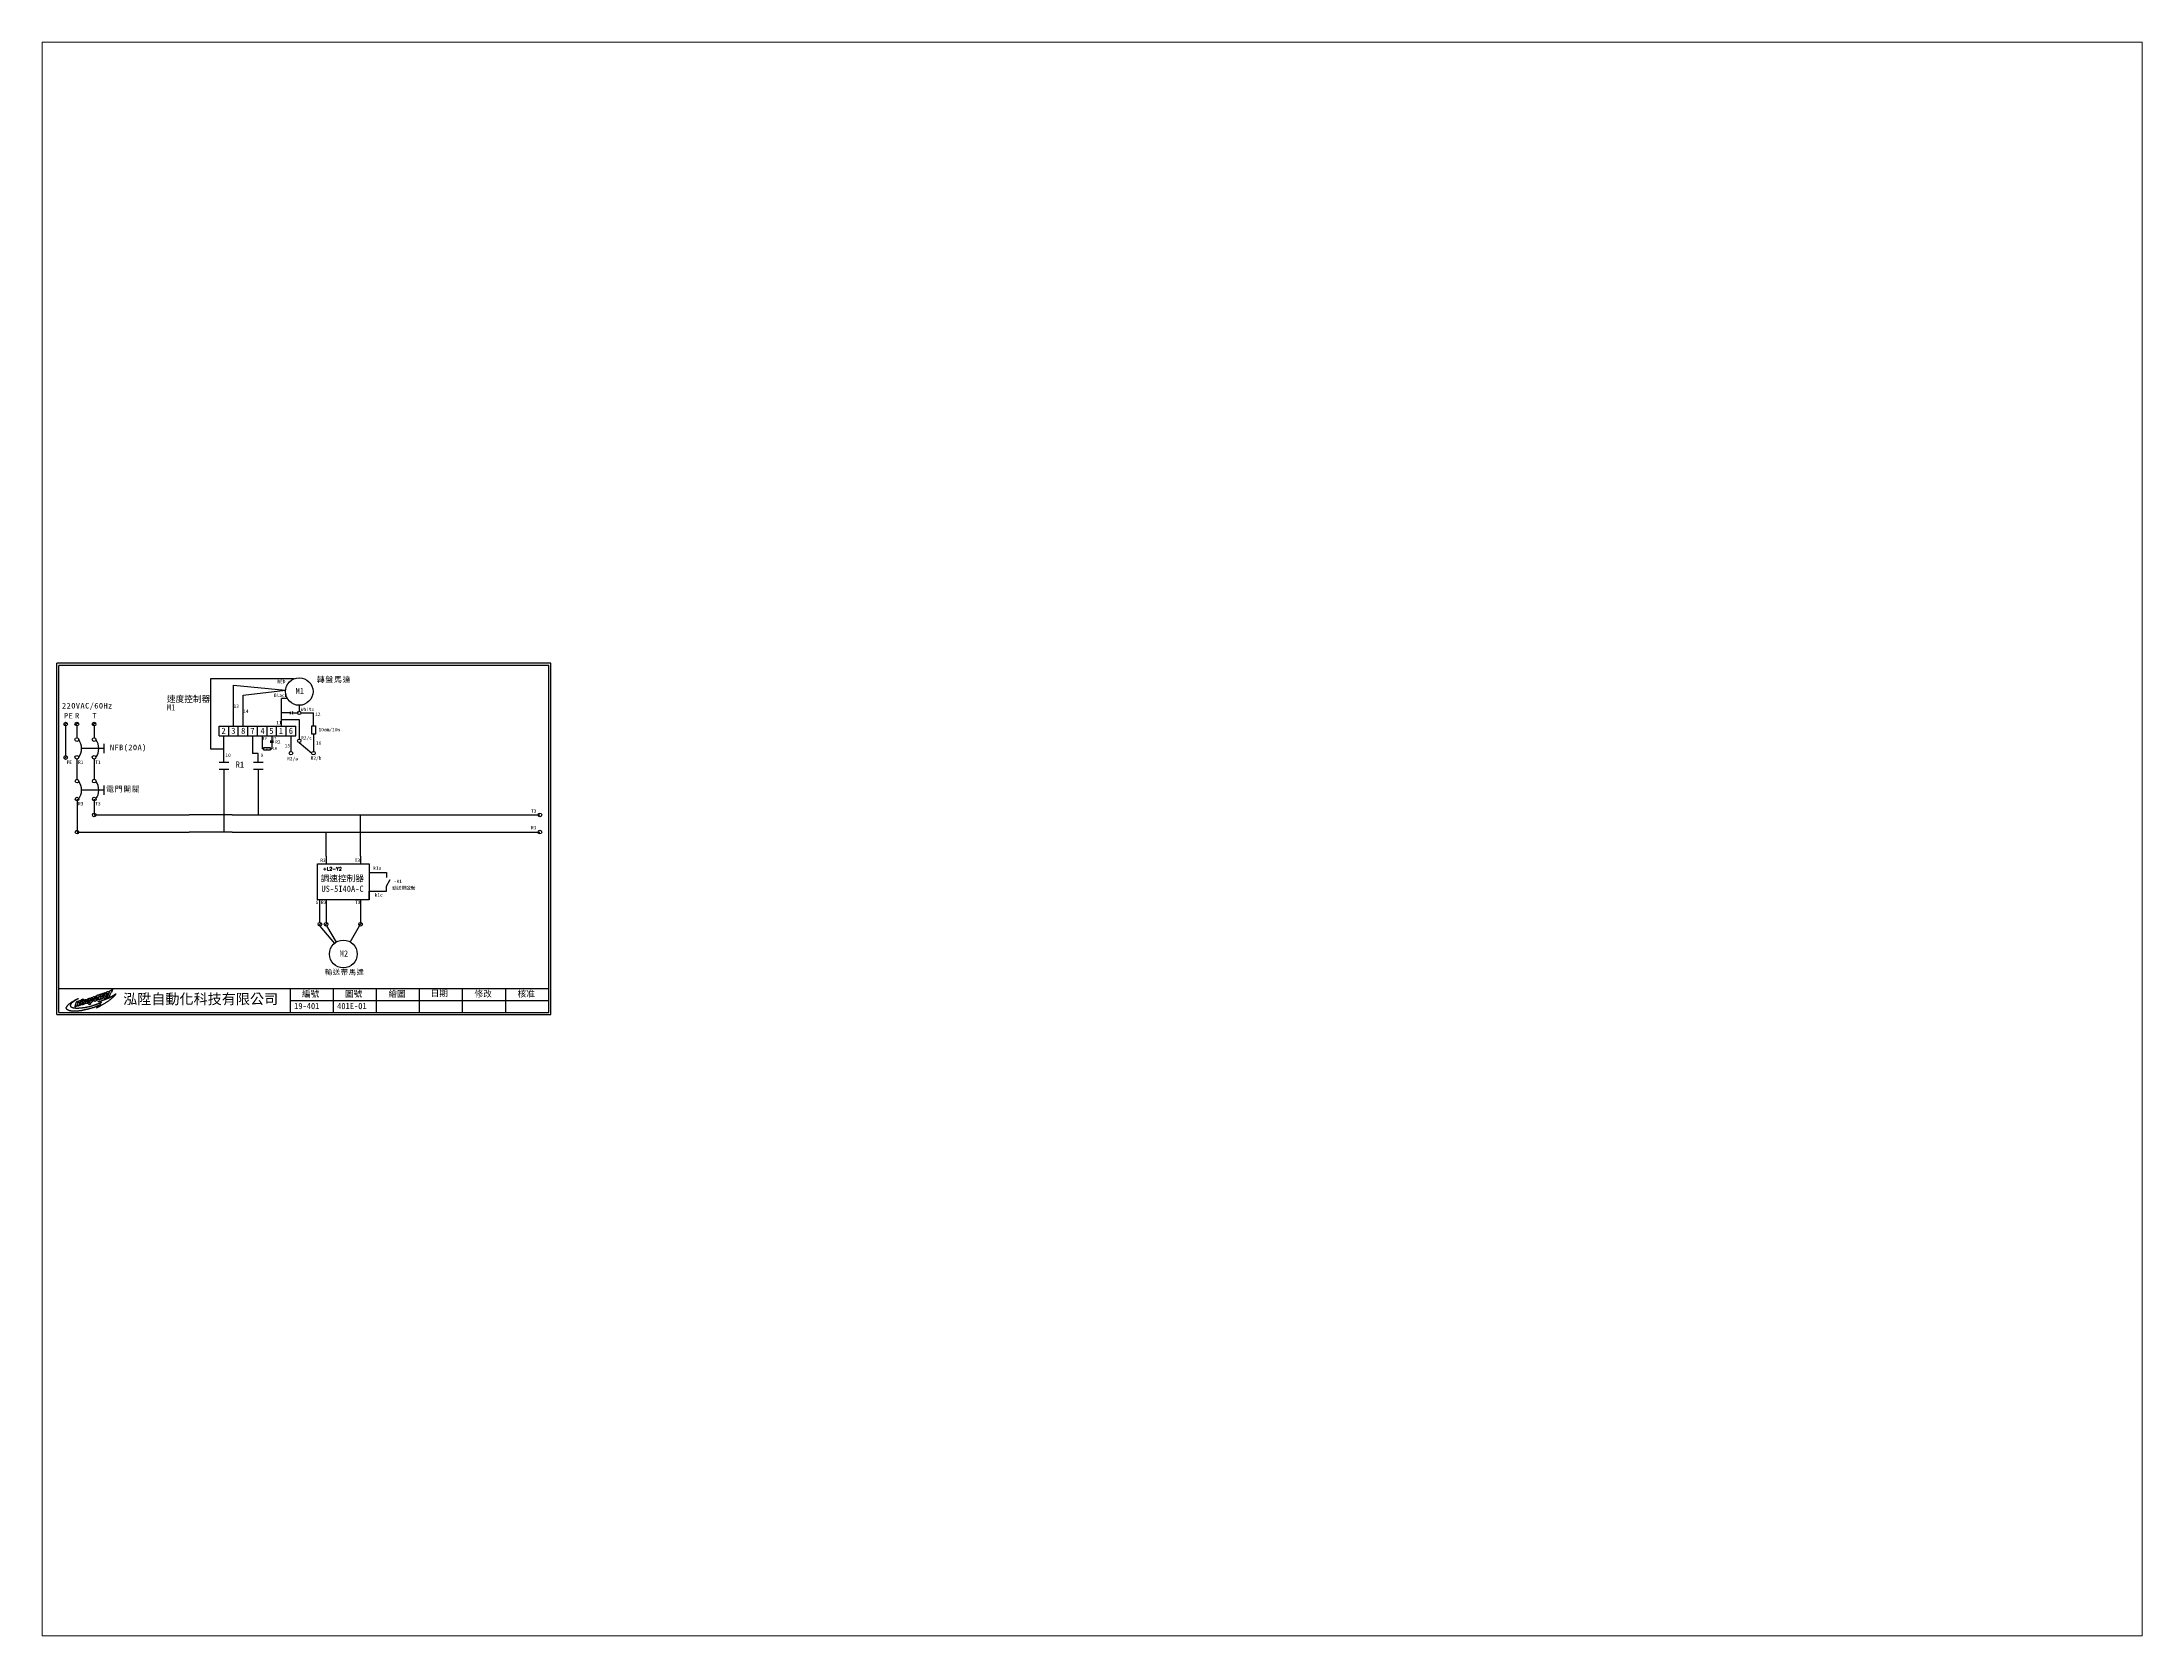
# Paper-space layout '配置1' of a CAD drawing. Extents: x 26 to 231, y 20 to 176.
# The model-space entities are those that its viewports show. They can reach past a viewport. Long polylines and large blocks are cut down to what shows.
import ezdxf

# ---------------------------------------------------------------- set-up
doc = ezdxf.new("R2010")
doc.units = 0
doc.linetypes.add('HIDDEN9', pattern=[3.5, 2, -1.5])
doc.layers.get('0').update_dxf_attribs({"linetype": 'CONTINUOUS'})
doc.layers.add('標尺寸層', color=3, linetype='CONTINUOUS')
doc.styles.add('CNS', font='romanc.shx', dxfattribs={"bigfont": 'chineset.shx'})
doc.styles.add('STSL', font='kaiu.ttf')
doc.styles.add('標楷體', font='kaiu.ttf')

msp = doc.modelspace()

# ---------------------------------------------------------------- linework, layer by layer
for p, q in [((297, 207), (10, 207)), ((10, 3), (10, 207)), ((295.8, 205.7), (11.2, 205.7)), ((11.2, 4.2), (11.2, 205.7)), ((99.6, 157.2), (99.6, 198.1)), ((99.6, 198.1), (148, 198.1)), ((295.8, 4.2), (295.8, 205.7)), ((297, 3), (297, 207)), ((112.7, 170.4), (112.7, 194.3)), ((112.7, 194.3), (142.9, 191.4)), ((118.3, 188.4), (142.9, 191.4)), ((118.3, 170.4), (118.3, 188.4)), ((144, 186.6), (140.5, 186.6)), ((140.5, 170.4), (140.5, 186.6)), ((15.9, 172.5), (14.4, 170.9)), ((22.5, 172.5), (21, 171)), ((32.5, 172.5), (31, 171)), ((145.7, 178.2), (140.5, 178.2)), ((140.5, 174.3), (150.9, 174.3)), ((145.7, 178.9), (145.7, 177.4)), ((146.6, 178.2), (149.9, 178.2)), ((150.9, 182.6), (150.9, 179.2)), ((150.9, 174.3), (150.9, 163)), ((151.9, 178.2), (159.2, 178.2)), ((159.2, 170.7), (159.2, 178.2)), ((15.2, 170.6), (15.2, 153.4)), ((21.7, 170.6), (21.7, 163.8)), ((31.7, 170.6), (31.7, 163.8)), ((37.4, 160.3), (37.4, 154.8)), ((104.3, 164.8), (104.3, 170.4)), ((104.3, 170.4), (109.9, 170.4)), ((104.3, 164.8), (109.9, 164.8)), ((107.1, 149.6), (107.1, 164.8)), ((109.9, 164.8), (109.9, 170.4)), ((109.9, 164.8), (109.9, 170.4)), ((109.9, 170.4), (115.5, 170.4)), ((109.9, 164.8), (115.5, 164.8)), ((115.5, 164.8), (115.5, 170.4)), ((115.5, 164.8), (115.5, 170.4)), ((115.5, 170.4), (121, 170.4)), ((115.5, 164.8), (121, 164.8)), ((121, 164.8), (121, 170.4)), ((121, 164.8), (121, 170.4)), ((121, 170.4), (126.6, 170.4)), ((121, 164.8), (126.6, 164.8)), ((123.8, 164.8), (123.8, 154.7)), ((126.6, 164.8), (126.6, 170.4)), ((126.6, 164.8), (126.6, 170.4)), ((126.6, 170.4), (132.2, 170.4)), ((126.6, 164.8), (132.2, 164.8)), ((129.4, 164.8), (129.4, 157.4)), ((132.2, 164.8), (132.2, 170.4)), ((132.2, 164.8), (132.2, 170.4)), ((132.2, 170.4), (137.7, 170.4)), ((132.2, 164.8), (137.7, 164.8)), ((134, 162), (135.9, 162)), ((134, 161.2), (135.9, 161.2)), ((135, 164.8), (135, 162)), ((135, 161.2), (135, 157.4)), ((137.7, 164.8), (137.7, 170.4)), ((137.7, 164.8), (137.7, 170.4)), ((137.7, 170.4), (143.3, 170.4)), ((137.7, 164.8), (143.3, 164.8)), ((143.3, 164.8), (143.3, 170.4)), ((143.3, 164.8), (143.3, 170.4)), ((143.3, 170.4), (148.9, 170.4)), ((143.3, 164.8), (148.9, 164.8)), ((146.1, 164.8), (146.1, 155.8)), ((148.9, 164.8), (148.9, 170.4)), ((150.9, 161), (158.2, 154.8)), ((159.2, 165.9), (159.2, 155.8)), ((15.9, 153.1), (14.4, 151.6)), ((15.2, 151.3), (15.2, 151.2)), ((21.7, 151.3), (21.7, 151.2)), ((21.7, 151.2), (21.7, 139.6)), ((31.7, 151.3), (31.7, 151.2)), ((31.7, 151.2), (31.7, 139.6)), ((107.1, 157.2), (99.6, 157.2)), ((104.3, 149.6), (109.9, 149.6)), ((127.1, 154.7), (123.8, 154.7)), ((124.3, 149.6), (129.9, 149.6)), ((127.1, 149.6), (127.1, 154.7)), ((130.3, 157.4), (129.4, 157.4)), ((134, 157.4), (135, 157.4)), ((37.4, 136.1), (37.4, 130.6)), ((104.3, 145.6), (109.9, 145.6)), ((107.1, 145.6), (107.1, 125.9)), ((124.3, 145.6), (129.9, 145.6)), ((127.1, 145.6), (127.1, 135.9)), ((127.1, 135.9), (127.1, 119)), ((21.8, 128.2), (21.8, 109)), ((21.8, 127.1), (21.8, 127.1)), ((31.8, 128.2), (31.7, 119)), ((31.8, 127.1), (31.8, 127.1)), ((31.8, 127.1), (31.8, 127.1)), ((107.1, 125.9), (107.1, 109)), ((31.7, 119), (86.9, 119)), ((111.9, 119), (86.9, 119)), ((111.9, 119), (290.7, 119)), ((186.5, 95.1), (186.5, 119)), ((21.8, 109), (86.9, 109)), ((111.9, 109), (86.9, 109)), ((111.9, 109), (290.7, 109)), ((166.5, 95.1), (166.5, 109)), ((161.5, 69.6), (161.5, 90.6)), ((161.5, 90.6), (191.5, 90.6)), ((166.5, 95.1), (166.5, 90.6)), ((186.5, 95.1), (186.5, 90.6)), ((191.5, 90.6), (191.5, 69.6)), ((191.5, 90.6), (191.5, 85.6)), ((191.5, 85.6), (201.5, 85.6)), ((201.5, 85.6), (201.5, 82.6)), ((191.5, 69.6), (191.5, 74.6)), ((191.5, 74.6), (201.5, 74.6)), ((201.5, 77.6), (203.8, 81.4)), ((201.5, 74.6), (201.5, 77.6)), ((166.5, 69.6), (161.5, 69.6)), ((162.9, 56.5), (162.9, 69.6)), ((166.5, 69.6), (166.5, 56.5)), ((191.5, 69.6), (166.5, 69.6)), ((186.5, 69.6), (186.5, 56.5)), ((163.7, 56.2), (162.2, 54.7)), ((162.9, 54.4), (171.3, 44.3)), ((167.2, 56.2), (165.7, 54.7)), ((172.5, 45.1), (167, 54.6)), ((180.5, 45.1), (185.9, 54.6)), ((187.2, 56.2), (185.7, 54.7)), ((11.2, 18.2), (295.8, 18.2)), ((145.8, 4.2), (145.8, 18.2)), ((170.8, 4.2), (170.8, 18.2)), ((195.8, 4.2), (195.8, 18.2)), ((220.8, 4.2), (220.8, 18.2)), ((245.8, 4.2), (245.8, 18.2)), ((270.8, 4.2), (270.8, 18.2)), ((10, 3), (297, 3)), ((11.2, 4.2), (295.8, 4.2)), ((145.8, 11.2), (295.8, 11.2))]:
    msp.add_line(p, q)
at = {"linetype": 'HIDDEN9'}
for p, q in [((37.4, 157.5), (24.4, 157.5)), ((37.4, 133.4), (24.4, 133.4))]:
    msp.add_line(p, q, dxfattribs=at)
for points in [[(158.2, 170.7), (160.3, 170.7), (160.3, 165.9), (158.2, 165.9)], [(130.3, 158.2), (134, 158.2), (134, 156.5), (130.3, 156.5)], [(34.6, 8.4), (34.3, 8.3), (34, 8.2), (33.7, 8.1), (33.4, 7.9), (33.1, 7.8), (32.8, 7.7), (32.5, 7.5), (32.2, 7.4), (32, 7.3), (31.7, 7.2), (31.5, 7.2), (31.3, 7.1), (31.1, 7), (30.9, 6.9), (30.6, 6.9), (30.4, 6.8), (30.2, 6.7), (29.9, 6.6), (29.6, 6.6), (29.3, 6.5), (29, 6.4), (28.7, 6.3), (28.4, 6.2), (28.2, 6.2), (27.9, 6.1), (27.7, 6), (27.4, 6), (27.2, 5.9), (27, 5.9), (26.8, 5.8), (26.6, 5.8), (26.4, 5.7), (26.2, 5.7), (26, 5.6), (25.9, 5.6), (25.7, 5.6), (25.5, 5.5), (25.3, 5.5), (25.1, 5.5), (24.9, 5.4), (24.8, 5.4), (24.6, 5.4), (24.4, 5.3), (24.2, 5.3), (24, 5.3), (23.9, 5.3), (23.7, 5.2), (23.5, 5.2), (23.4, 5.2), (23.2, 5.2), (23, 5.2), (22.9, 5.2), (22.7, 5.1), (22.6, 5.1), (22.4, 5.1), (22.2, 5.1), (22.1, 5.1), (21.9, 5.1), (21.7, 5.1), (21.6, 5.1), (21.4, 5), (21.2, 5), (21, 5), (20.9, 5), (20.7, 5), (20.5, 5), (20.4, 5), (20.3, 5), (20.1, 5), (20, 5), (19.8, 5), (19.7, 5), (19.6, 5), (19.5, 5), (19.4, 5), (19.2, 5.1), (19.1, 5.1), (19, 5.1), (18.9, 5.1), (18.8, 5.1), (18.7, 5.1), (18.5, 5.1), (18.4, 5.1), (18.3, 5.2), (18.1, 5.2), (18, 5.2), (17.9, 5.2), (17.7, 5.2), (17.6, 5.3), (17.5, 5.3), (17.3, 5.3), (17.2, 5.4), (17.1, 5.4), (16.9, 5.5), (16.8, 5.5), (16.7, 5.6), (16.6, 5.6), (16.5, 5.7), (16.4, 5.7), (16.3, 5.7), (16.2, 5.8), (16.2, 5.8), (16.1, 5.9), (16, 5.9), (16, 6), (15.9, 6), (15.9, 6.1), (15.9, 6.1), (15.8, 6.1), (15.8, 6.2), (15.8, 6.2), (15.8, 6.2), (15.8, 6.3), (15.7, 6.3), (15.7, 6.3), (15.7, 6.4), (15.7, 6.4), (15.7, 6.4), (15.7, 6.5), (15.7, 6.5), (15.7, 6.5), (15.7, 6.6), (15.7, 6.6), (15.7, 6.6), (15.7, 6.7), (15.7, 6.7), (15.6, 6.7), (15.6, 6.8), (15.6, 6.8), (15.6, 6.9), (15.6, 6.9), (15.6, 6.9), (15.6, 7), (15.6, 7), (15.6, 7), (15.6, 7.1), (15.6, 7.1), (15.6, 7.2), (15.6, 7.2), (15.6, 7.2), (15.7, 7.3), (15.7, 7.3), (15.7, 7.4), (15.7, 7.4), (15.8, 7.5), (15.8, 7.5), (15.8, 7.6), (15.9, 7.7), (15.9, 7.8), (16, 7.8), (16, 7.9), (16.1, 8), (16.2, 8.1), (16.2, 8.2), (16.3, 8.3), (16.4, 8.4), (16.5, 8.5), (16.6, 8.6), (16.7, 8.7), (16.8, 8.8), (16.9, 8.9), (17, 9), (17.1, 9.1), (17.3, 9.2), (17.4, 9.3), (17.5, 9.4), (17.7, 9.5), (17.8, 9.6), (17.9, 9.7), (18.1, 9.8), (18.2, 9.9), (18.3, 10), (18.5, 10.1), (18.6, 10.2), (18.7, 10.3), (18.8, 10.4), (19, 10.4), (19.1, 10.5), (19.2, 10.6), (19.3, 10.7), (19.4, 10.7), (19.5, 10.8), (19.6, 10.8), (19.8, 10.9), (19.9, 11), (20, 11), (20.1, 11.1), (20.2, 11.1), (20.3, 11.2), (20.4, 11.3), (20.6, 11.4), (20.8, 11.5), (20.9, 11.6), (21.1, 11.7), (21.3, 11.8), (21.6, 11.9), (21.8, 12), (21.9, 12.1), (22.1, 12.2), (22.3, 12.2), (22.4, 12.3), (22.5, 12.3), (22.6, 12.4), (22.6, 12.4), (22.7, 12.4), (22.7, 12.4), (22.7, 12.4), (22.6, 12.3), (22.6, 12.3), (22.6, 12.3), (22.5, 12.2), (22.4, 12.2), (22.4, 12.2), (22.3, 12.1), (22.2, 12.1), (22.1, 12), (22, 11.9), (21.9, 11.9), (21.7, 11.8), (21.6, 11.8), (21.5, 11.7), (21.4, 11.6), (21.3, 11.5), (21.1, 11.5), (21, 11.4), (20.9, 11.3), (20.7, 11.2), (20.6, 11.2), (20.5, 11.1), (20.3, 11), (20.2, 10.9), (20.1, 10.8), (20, 10.7), (19.9, 10.7), (19.7, 10.6), (19.6, 10.5), (19.5, 10.4), (19.4, 10.3), (19.3, 10.3), (19.2, 10.2), (19.1, 10.1), (19, 10), (18.9, 9.9), (18.8, 9.8), (18.7, 9.7), (18.6, 9.6), (18.6, 9.6), (18.5, 9.5), (18.4, 9.4), (18.4, 9.3), (18.3, 9.3), (18.2, 9.2), (18.2, 9.1), (18.2, 9.1), (18.1, 9), (18.1, 8.9), (18.1, 8.9), (18, 8.8), (18, 8.8), (18, 8.7), (18, 8.6), (18, 8.6), (18, 8.5), (18, 8.5), (17.9, 8.4), (17.9, 8.4), (17.9, 8.3), (17.9, 8.3), (17.9, 8.2), (18, 8.2), (18, 8.2), (18, 8.1), (18, 8.1), (18, 8), (18, 8), (18, 8), (18, 7.9), (18.1, 7.9), (18.1, 7.9), (18.1, 7.8), (18.1, 7.8), (18.2, 7.8), (18.2, 7.7), (18.2, 7.7), (18.2, 7.7), (18.3, 7.6), (18.3, 7.6), (18.4, 7.6), (18.4, 7.5), (18.4, 7.5), (18.5, 7.5), (18.5, 7.5), (18.6, 7.4), (18.7, 7.4), (18.7, 7.4), (18.8, 7.3), (18.8, 7.3), (18.9, 7.3), (19, 7.2), (19, 7.2), (19.1, 7.2), (19.2, 7.2), (19.3, 7.1), (19.3, 7.1), (19.4, 7.1), (19.5, 7.1), (19.6, 7), (19.6, 7), (19.7, 7), (19.8, 7), (19.9, 7), (20, 7), (20.1, 6.9), (20.2, 6.9), (20.3, 6.9), (20.4, 6.9), (20.5, 6.9), (20.6, 6.9), (20.8, 6.9), (20.9, 6.8), (21, 6.8), (21.2, 6.8), (21.3, 6.8), (21.5, 6.8), (21.6, 6.8), (21.8, 6.8), (21.9, 6.8), (22.1, 6.8), (22.3, 6.8), (22.5, 6.8), (22.7, 6.8), (22.8, 6.8), (23, 6.9), (23.2, 6.9), (23.4, 6.9), (23.6, 6.9), (23.8, 6.9), (24, 6.9), (24.1, 6.9), (24.3, 7), (24.5, 7), (24.7, 7), (24.8, 7), (25, 7), (25.1, 7.1), (25.3, 7.1), (25.5, 7.1), (25.7, 7.1), (25.9, 7.2), (26, 7.2), (26.3, 7.2), (26.5, 7.2), (26.7, 7.3), (27, 7.3), (27.2, 7.4), (27.5, 7.4), (27.8, 7.5), (28.1, 7.5), (28.3, 7.6), (28.6, 7.7), (28.9, 7.7), (29.2, 7.8), (29.5, 7.9), (29.7, 8), (30, 8), (30.3, 8.1), (30.5, 8.2), (30.7, 8.2), (31, 8.3), (31.2, 8.4), (31.4, 8.4), (31.6, 8.5), (31.8, 8.5), (31.9, 8.6), (32.1, 8.6), (32.2, 8.7), (32.4, 8.7), (32.5, 8.8), (32.6, 8.8), (32.7, 8.8), (32.8, 8.9), (32.9, 8.9), (33, 9), (33.1, 9), (33.3, 9.1), (33.4, 9.1), (33.6, 9.2), (33.8, 9.2), (33.9, 9.3), (34.1, 9.4), (34.3, 9.4), (34.4, 9.5), (34.6, 9.6), (34.7, 9.6), (34.8, 9.6), (35, 9.7), (35.1, 9.7), (35.2, 9.8), (35.3, 9.8), (35.4, 9.9), (35.5, 9.9), (35.6, 9.9), (35.7, 10), (35.8, 10), (35.9, 10.1), (36, 10.1), (36, 10.1), (36, 10.2), (36.1, 10.2), (36.1, 10.2), (36, 10.2), (36, 10.2), (35.9, 10.2), (35.9, 10.3), (35.8, 10.3), (35.7, 10.3), (35.6, 10.3), (35.6, 10.3), (35.5, 10.3), (35.4, 10.3), (35.3, 10.3), (35.2, 10.3), (35.1, 10.3), (35, 10.4), (35, 10.4), (34.9, 10.4), (34.8, 10.4), (34.7, 10.4), (34.6, 10.4), (34.5, 10.4), (34.4, 10.4), (34.3, 10.4), (34.3, 10.4), (34.2, 10.5), (34.2, 10.5), (34.1, 10.5), (34.1, 10.5), (34.1, 10.5), (34, 10.5), (34, 10.5), (34.1, 10.5), (34.1, 10.6), (34.1, 10.6), (34.2, 10.6), (34.2, 10.6), (34.3, 10.6), (34.4, 10.7), (34.5, 10.7), (34.6, 10.7), (34.8, 10.8), (34.9, 10.8), (35.1, 10.8), (35.2, 10.9), (35.4, 10.9), (35.5, 11), (35.7, 11), (35.9, 11.1), (36.1, 11.1), (36.3, 11.2), (36.4, 11.2), (36.6, 11.3), (36.8, 11.4), (37, 11.4), (37.2, 11.5), (37.4, 11.5), (37.6, 11.6), (37.7, 11.7), (37.9, 11.7), (38.1, 11.8), (38.3, 11.9), (38.6, 12), (38.8, 12), (39, 12.1), (39.3, 12.3), (39.5, 12.4), (39.8, 12.5), (40.1, 12.6), (40.3, 12.7), (40.6, 12.8), (40.8, 12.9), (41, 13.1), (41.2, 13.2), (41.4, 13.3), (41.6, 13.4), (41.8, 13.5), (42, 13.6), (42.2, 13.7), (42.3, 13.8), (42.5, 13.9), (42.7, 14), (42.8, 14.1), (43, 14.2), (43.1, 14.3), (43.3, 14.4), (43.4, 14.5), (43.6, 14.6), (43.7, 14.7), (43.9, 14.8), (44, 14.9), (44.1, 15), (44.2, 15), (44.2, 15.1), (44.3, 15.1), (44.4, 15.1), (44.4, 15.1), (44.4, 15.1), (44.4, 15.1), (44.3, 15), (44.3, 14.9), (44.3, 14.9), (44.2, 14.8), (44.2, 14.7), (44.1, 14.6), (44.1, 14.6), (44, 14.5), (44, 14.4), (43.9, 14.4), (43.9, 14.3), (43.8, 14.2), (43.8, 14.2), (43.7, 14.1), (43.6, 14), (43.6, 13.9), (43.5, 13.9), (43.4, 13.8), (43.3, 13.7), (43.2, 13.6), (43.1, 13.5), (43, 13.4), (42.9, 13.3), (42.8, 13.2), (42.7, 13), (42.5, 12.9), (42.4, 12.8), (42.2, 12.7), (42.1, 12.5), (41.9, 12.4), (41.8, 12.2), (41.6, 12.1), (41.4, 12), (41.2, 11.8), (41.1, 11.7), (40.9, 11.5), (40.6, 11.3), (40.4, 11.2), (40.2, 11), (39.9, 10.9), (39.7, 10.7), (39.4, 10.5), (39.2, 10.3), (38.9, 10.2), (38.7, 10), (38.4, 9.8), (38.1, 9.7), (37.9, 9.5), (37.6, 9.3), (37.4, 9.2), (37.1, 9), (36.8, 8.9), (36.6, 8.7), (36.3, 8.6), (36, 8.4), (35.8, 8.3), (35.5, 8.1), (35.3, 8), (35, 7.8), (34.8, 7.7), (34.6, 7.6), (34.4, 7.5), (34.3, 7.4), (34.1, 7.3), (34, 7.3), (33.8, 7.2), (33.7, 7.1), (33.6, 7.1), (33.5, 7), (33.4, 7), (33.4, 7), (33.3, 6.9), (33.2, 6.9), (33.2, 6.9), (33.2, 6.9), (33.1, 6.9), (33.2, 6.9), (33.2, 6.9), (33.2, 7), (33.3, 7), (33.4, 7.1), (33.4, 7.2), (33.6, 7.2), (33.7, 7.3), (33.8, 7.4), (33.9, 7.5), (34.1, 7.7), (34.3, 7.8), (34.4, 7.9), (34.6, 8), (34.7, 8.1), (34.9, 8.3), (35.1, 8.4), (35.2, 8.5), (35.3, 8.6), (35.4, 8.7), (35.5, 8.7), (35.6, 8.8), (35.7, 8.9), (35.7, 8.9), (35.7, 8.9), (35.7, 8.9), (35.6, 8.9), (35.5, 8.8), (35.4, 8.8), (35.2, 8.7), (35, 8.6), (34.8, 8.5)], [(27.8, 10.4), (27.8, 10.3), (27.8, 10.3), (27.8, 10.3), (27.8, 10.3), (27.8, 10.3), (27.8, 10.3), (27.8, 10.3), (27.8, 10.2), (27.8, 10.2), (27.8, 10.2), (27.8, 10.2), (27.8, 10.2), (27.9, 10.2), (27.9, 10.2), (27.9, 10.2), (27.9, 10.2), (27.9, 10.2), (27.9, 10.2), (28, 10.2), (28, 10.2), (28, 10.2), (28, 10.2), (28, 10.2), (28.1, 10.2), (28.1, 10.3), (28.1, 10.3), (28.1, 10.3), (28.2, 10.3), (28.2, 10.3), (28.2, 10.3), (28.2, 10.3), (28.2, 10.3), (28.2, 10.4), (28.3, 10.4), (28.3, 10.4), (28.3, 10.4), (28.3, 10.4), (28.3, 10.4), (28.3, 10.5), (28.3, 10.5), (28.3, 10.5), (28.4, 10.5), (28.4, 10.5), (28.4, 10.5), (28.4, 10.5), (28.4, 10.5), (28.5, 10.5), (28.5, 10.5), (28.5, 10.6), (28.6, 10.6), (28.7, 10.6), (28.7, 10.6), (28.8, 10.6), (28.8, 10.6), (28.9, 10.6), (28.9, 10.6), (29, 10.6), (29, 10.6), (29, 10.6), (29, 10.6), (29, 10.6), (29, 10.6), (29, 10.5), (29, 10.5), (29, 10.5), (28.9, 10.5), (28.9, 10.4), (28.9, 10.4), (28.9, 10.4), (28.9, 10.4), (28.9, 10.3), (28.8, 10.3), (28.8, 10.3), (28.8, 10.3), (28.8, 10.2), (28.8, 10.2), (28.7, 10.2), (28.7, 10.2), (28.7, 10.1), (28.7, 10.1), (28.7, 10.1), (28.6, 10), (28.6, 10), (28.6, 10), (28.6, 10), (28.5, 9.9), (28.5, 9.9), (28.5, 9.9), (28.4, 9.8), (28.4, 9.8), (28.4, 9.8), (28.3, 9.8), (28.3, 9.7), (28.3, 9.7), (28.2, 9.7), (28.2, 9.7), (28.1, 9.6), (28.1, 9.6), (28.1, 9.6), (28, 9.6), (28, 9.5), (27.9, 9.5), (27.9, 9.5), (27.9, 9.5), (27.8, 9.4), (27.8, 9.4), (27.8, 9.4), (27.7, 9.4), (27.7, 9.4), (27.7, 9.4), (27.6, 9.4), (27.6, 9.4), (27.6, 9.4), (27.5, 9.4), (27.5, 9.4), (27.5, 9.4), (27.4, 9.4), (27.4, 9.4), (27.4, 9.4), (27.3, 9.4), (27.3, 9.4), (27.3, 9.4), (27.2, 9.4), (27.2, 9.4), (27.2, 9.4), (27.2, 9.4), (27.1, 9.4), (27.1, 9.5), (27.1, 9.5), (27.1, 9.5), (27.1, 9.5), (27, 9.5), (27, 9.6), (27, 9.6), (27, 9.6), (27, 9.6), (27, 9.7), (27, 9.7), (27, 9.7), (27, 9.7), (27, 9.8), (27, 9.8), (27, 9.8), (27, 9.9), (27, 9.9), (27, 10), (27, 10), (27, 10), (27, 10.1), (27, 10.1), (27, 10.2), (27, 10.2), (27, 10.3), (27, 10.3), (27, 10.3), (27, 10.4), (27, 10.4), (27.1, 10.5), (27.1, 10.5), (27.1, 10.6), (27.1, 10.6), (27.1, 10.6), (27.1, 10.7), (27.1, 10.7), (27.2, 10.8), (27.2, 10.8), (27.2, 10.9), (27.2, 10.9), (27.2, 10.9), (27.3, 11), (27.3, 11), (27.3, 11.1), (27.3, 11.1), (27.4, 11.2), (27.4, 11.2), (27.4, 11.3), (27.4, 11.3), (27.5, 11.4), (27.5, 11.4), (27.5, 11.5), (27.6, 11.5), (27.6, 11.6), (27.6, 11.6), (27.7, 11.7), (27.7, 11.7), (27.8, 11.8), (27.8, 11.8), (27.9, 11.9), (28, 12), (28, 12), (28.1, 12.1), (28.1, 12.2), (28.2, 12.2), (28.3, 12.3), (28.3, 12.3), (28.4, 12.3), (28.4, 12.4), (28.5, 12.4), (28.5, 12.4), (28.6, 12.4), (28.6, 12.5), (28.6, 12.5), (28.7, 12.5), (28.7, 12.5), (28.8, 12.5), (28.8, 12.5), (28.8, 12.6), (28.9, 12.6), (28.9, 12.6), (28.9, 12.6), (29, 12.6), (29, 12.6), (29, 12.6), (29.1, 12.6), (29.1, 12.6), (29.1, 12.6), (29.1, 12.6), (29.2, 12.6), (29.2, 12.6), (29.2, 12.6), (29.2, 12.5), (29.3, 12.5), (29.3, 12.5), (29.3, 12.5), (29.3, 12.5), (29.3, 12.5), (29.3, 12.5), (29.4, 12.5), (29.4, 12.5), (29.4, 12.5), (29.4, 12.4), (29.4, 12.4), (29.4, 12.4), (29.4, 12.4), (29.4, 12.3), (29.4, 12.3), (29.5, 12.3), (29.5, 12.3), (29.5, 12.2), (29.5, 12.2), (29.5, 12.2), (29.5, 12.1), (29.5, 12.1), (29.5, 12.1), (29.5, 12.1), (29.5, 12), (29.5, 12), (29.5, 11.9), (29.5, 11.9), (29.4, 11.9), (29.4, 11.8), (29.4, 11.8), (29.4, 11.7), (29.4, 11.7), (29.4, 11.7), (29.4, 11.6), (29.4, 11.6), (29.4, 11.5), (29.4, 11.5), (29.4, 11.5), (29.4, 11.4), (29.4, 11.4), (29.4, 11.3), (29.3, 11.3), (29.3, 11.3), (29.3, 11.2), (29.3, 11.2), (29.3, 11.2), (29.3, 11.1), (29.3, 11.1), (29.2, 11.1), (29.2, 11.1), (29.2, 11), (29.1, 11), (29.1, 11), (29, 11), (28.9, 10.9), (28.9, 10.9), (28.8, 10.9), (28.8, 10.9), (28.7, 10.9), (28.6, 10.8), (28.6, 10.8), (28.5, 10.8), (28.5, 10.8), (28.4, 10.8), (28.4, 10.7), (28.3, 10.7), (28.3, 10.7), (28.2, 10.7), (28.2, 10.7), (28.1, 10.7), (28.1, 10.7), (28, 10.6), (28, 10.6), (28, 10.6), (27.9, 10.6), (27.9, 10.6), (27.9, 10.6), (27.9, 10.6), (27.8, 10.6), (27.8, 10.6), (27.8, 10.5), (27.8, 10.5), (27.8, 10.5), (27.8, 10.5), (27.8, 10.5), (27.8, 10.4), (27.8, 10.4), (27.8, 10.4), (27.8, 10.4)], [(31.3, 11.1), (31.1, 10.8), (30.7, 10.4), (30.5, 10.2), (30.4, 10.2), (30.2, 10.1), (30.1, 10.2), (30, 10.2), (30, 10.3), (29.9, 10.4), (29.9, 10.2), (29.9, 10), (29.8, 9.8), (29.6, 9.4), (29.6, 9.1), (29.5, 9), (29.5, 8.9), (29.1, 8.8), (28.7, 8.7), (28.8, 9), (28.9, 9.4), (28.9, 9.6), (29.1, 10), (29.3, 10.5), (29.4, 10.9), (29.7, 11.6), (29.9, 12.3), (30.1, 12.9), (30.9, 13.2), (30.9, 13), (31, 13.2), (31.3, 13.4), (31.5, 13.6), (31.8, 13.6), (31.9, 13.5), (32, 13.4), (32, 13.2), (32, 12.9), (31.9, 12.7), (31.8, 12.4), (31.7, 12.1), (31.6, 11.9), (31.5, 11.5)], [(30.9, 12.5), (30.9, 12.5), (30.9, 12.5), (31, 12.4), (31, 12.4), (31, 12.4), (31, 12.4), (31, 12.4), (31, 12.4), (31, 12.4), (31, 12.4), (31, 12.4), (31, 12.4), (31, 12.3), (31, 12.3), (31, 12.3), (31, 12.3), (31, 12.3), (31, 12.2), (31, 12.2), (31, 12.2), (31, 12.2), (31, 12.2), (31, 12.1), (31, 12.1), (31, 12.1), (31, 12), (31, 12), (31, 12), (31, 12), (31, 11.9), (31, 11.9), (30.9, 11.9), (30.9, 11.8), (30.9, 11.8), (30.9, 11.8), (30.9, 11.7), (30.9, 11.7), (30.9, 11.7), (30.8, 11.6), (30.8, 11.6), (30.8, 11.6), (30.8, 11.5), (30.8, 11.5), (30.8, 11.5), (30.8, 11.5), (30.7, 11.4), (30.7, 11.4), (30.7, 11.4), (30.7, 11.4), (30.7, 11.3), (30.7, 11.3), (30.7, 11.3), (30.6, 11.3), (30.6, 11.3), (30.6, 11.2), (30.6, 11.2), (30.6, 11.2), (30.6, 11.2), (30.6, 11.2), (30.5, 11.2), (30.5, 11.2), (30.5, 11.1), (30.5, 11.1), (30.5, 11.1), (30.5, 11.1), (30.5, 11.1), (30.4, 11.1), (30.4, 11.1), (30.4, 11.1), (30.4, 11.1), (30.4, 11.1), (30.4, 11.1), (30.4, 11.1), (30.4, 11.1), (30.3, 11.1), (30.3, 11.1), (30.3, 11.1), (30.3, 11.1), (30.3, 11.2), (30.3, 11.2), (30.3, 11.2), (30.3, 11.2), (30.3, 11.2), (30.3, 11.2), (30.3, 11.3), (30.3, 11.3), (30.3, 11.3), (30.3, 11.3), (30.3, 11.4), (30.3, 11.4), (30.3, 11.4), (30.3, 11.4), (30.3, 11.5), (30.3, 11.5), (30.3, 11.5), (30.3, 11.5), (30.4, 11.6), (30.4, 11.6), (30.4, 11.6), (30.4, 11.7), (30.4, 11.7), (30.4, 11.7), (30.4, 11.7), (30.4, 11.8), (30.4, 11.8), (30.4, 11.8), (30.5, 11.9), (30.5, 11.9), (30.5, 11.9), (30.5, 11.9), (30.5, 12), (30.5, 12), (30.5, 12), (30.6, 12.1), (30.6, 12.1), (30.6, 12.1), (30.6, 12.2), (30.6, 12.2), (30.6, 12.2), (30.7, 12.2), (30.7, 12.3), (30.7, 12.3), (30.7, 12.3), (30.7, 12.3), (30.7, 12.3), (30.8, 12.4), (30.8, 12.4), (30.8, 12.4), (30.8, 12.4), (30.8, 12.4), (30.8, 12.4), (30.9, 12.4), (30.9, 12.4), (30.9, 12.4), (30.9, 12.5)], [(32.3, 10.7), (32.2, 10.7), (32.2, 10.7), (32.2, 10.7), (32.1, 10.7), (32.1, 10.8), (32.1, 10.8), (32.1, 10.8), (32, 10.8), (32, 10.8), (32, 10.8), (32, 10.8), (31.9, 10.9), (31.9, 10.9), (31.9, 10.9), (31.9, 10.9), (31.9, 10.9), (31.9, 11), (31.8, 11), (31.8, 11), (31.8, 11), (31.8, 11.1), (31.8, 11.1), (31.8, 11.1), (31.8, 11.2), (31.8, 11.2), (31.8, 11.2), (31.8, 11.2), (31.8, 11.3), (31.8, 11.3), (31.8, 11.3), (31.8, 11.4), (31.8, 11.4), (31.8, 11.5), (31.8, 11.5), (31.8, 11.5), (31.8, 11.6), (31.8, 11.6), (31.8, 11.7), (31.8, 11.7), (31.8, 11.7), (31.9, 11.8), (31.9, 11.8), (31.9, 11.9), (31.9, 11.9), (31.9, 11.9), (31.9, 12), (31.9, 12), (31.9, 12.1), (31.9, 12.1), (32, 12.1), (32, 12.2), (32, 12.2), (32, 12.2), (32, 12.3), (32, 12.3), (32.1, 12.4), (32.1, 12.4), (32.1, 12.5), (32.1, 12.5), (32.1, 12.6), (32.2, 12.6), (32.2, 12.7), (32.2, 12.8), (32.3, 12.8), (32.3, 12.9), (32.3, 13), (32.4, 13.1), (32.4, 13.1), (32.5, 13.2), (32.5, 13.3), (32.6, 13.4), (32.6, 13.4), (32.7, 13.5), (32.7, 13.6), (32.7, 13.6), (32.8, 13.7), (32.8, 13.7), (32.9, 13.8), (32.9, 13.8), (33, 13.9), (33, 13.9), (33.1, 14), (33.1, 14), (33.1, 14), (33.2, 14), (33.2, 14.1), (33.3, 14.1), (33.3, 14.1), (33.3, 14.2), (33.4, 14.2), (33.4, 14.2), (33.5, 14.2), (33.5, 14.2), (33.5, 14.3), (33.6, 14.3), (33.6, 14.3), (33.6, 14.3), (33.7, 14.3), (33.7, 14.3), (33.7, 14.3), (33.7, 14.4), (33.8, 14.4), (33.8, 14.4), (33.8, 14.4), (33.8, 14.4), (33.9, 14.4), (33.9, 14.4), (33.9, 14.4), (33.9, 14.4), (34, 14.4), (34, 14.4), (34, 14.4), (34.1, 14.4), (34.1, 14.4), (34.1, 14.4), (34.1, 14.4), (34.2, 14.4), (34.2, 14.4), (34.2, 14.4), (34.2, 14.4), (34.2, 14.3), (34.3, 14.3), (34.3, 14.3), (34.3, 14.3), (34.3, 14.2), (34.3, 14.2), (34.4, 14.2), (34.4, 14.1), (34.4, 14.1), (34.4, 14.1), (34.4, 14), (34.4, 14), (34.4, 13.9), (34.4, 13.9), (34.4, 13.8), (34.4, 13.7), (34.4, 13.7), (34.4, 13.6), (34.4, 13.6), (34.4, 13.5), (34.4, 13.4), (34.4, 13.4), (34.3, 13.3), (34.3, 13.3), (34.3, 13.2), (34.3, 13.1), (34.3, 13.1), (34.2, 13), (34.2, 13), (34.2, 12.9), (34.2, 12.9), (34.1, 12.8), (34.1, 12.8), (34.1, 12.7), (34.1, 12.7), (34, 12.6), (34, 12.6), (34, 12.5), (34, 12.4), (33.9, 12.4), (33.9, 12.3), (33.9, 12.2), (33.9, 12.2), (33.8, 12.1), (33.8, 12), (33.7, 12), (33.7, 11.9), (33.7, 11.8), (33.6, 11.7), (33.6, 11.7), (33.5, 11.6), (33.5, 11.5), (33.4, 11.5), (33.4, 11.4), (33.3, 11.3), (33.2, 11.3), (33.2, 11.2), (33.1, 11.2), (33.1, 11.1), (33, 11.1), (33, 11.1), (32.9, 11), (32.9, 11), (32.8, 11), (32.8, 10.9), (32.8, 10.9), (32.7, 10.9), (32.7, 10.9), (32.6, 10.8), (32.6, 10.8), (32.6, 10.8), (32.5, 10.8), (32.5, 10.8), (32.5, 10.8), (32.4, 10.8), (32.4, 10.7), (32.4, 10.7), (32.3, 10.7), (32.3, 10.7)], [(33, 12.8), (33, 12.8), (33, 12.9), (33, 12.9), (33, 12.9), (33.1, 13), (33.1, 13), (33.1, 13.1), (33.1, 13.1), (33.1, 13.1), (33.2, 13.2), (33.2, 13.2), (33.2, 13.2), (33.2, 13.2), (33.3, 13.3), (33.3, 13.3), (33.3, 13.3), (33.3, 13.3), (33.4, 13.3), (33.4, 13.3), (33.4, 13.3), (33.4, 13.3), (33.4, 13.3), (33.5, 13.3), (33.5, 13.3), (33.5, 13.3), (33.5, 13.3), (33.5, 13.3), (33.5, 13.3), (33.5, 13.3), (33.5, 13.2), (33.5, 13.2), (33.5, 13.2), (33.5, 13.2), (33.5, 13.2), (33.5, 13.1), (33.5, 13.1), (33.5, 13.1), (33.5, 13.1), (33.5, 13), (33.5, 13), (33.5, 13), (33.5, 12.9), (33.5, 12.9), (33.5, 12.9), (33.5, 12.8), (33.4, 12.8), (33.4, 12.8), (33.4, 12.7), (33.4, 12.7), (33.4, 12.7), (33.4, 12.6), (33.4, 12.6), (33.4, 12.6), (33.4, 12.5), (33.4, 12.5), (33.3, 12.5), (33.3, 12.5), (33.3, 12.4), (33.3, 12.4), (33.3, 12.4), (33.3, 12.3), (33.3, 12.3), (33.2, 12.3), (33.2, 12.2), (33.2, 12.2), (33.2, 12.2), (33.2, 12.2), (33.2, 12.1), (33.2, 12.1), (33.1, 12.1), (33.1, 12.1), (33.1, 12), (33.1, 12), (33.1, 12), (33.1, 12), (33.1, 12), (33, 11.9), (33, 11.9), (33, 11.9), (33, 11.9), (33, 11.9), (33, 11.9), (33, 11.8), (32.9, 11.8), (32.9, 11.8), (32.9, 11.8), (32.9, 11.8), (32.9, 11.8), (32.9, 11.8), (32.8, 11.8), (32.8, 11.8), (32.8, 11.8), (32.8, 11.8), (32.8, 11.8), (32.8, 11.8), (32.7, 11.8), (32.7, 11.8), (32.7, 11.8), (32.7, 11.8), (32.7, 11.8), (32.7, 11.8), (32.7, 11.8), (32.7, 11.8), (32.7, 11.9), (32.7, 11.9), (32.7, 11.9), (32.7, 11.9), (32.7, 11.9), (32.7, 12), (32.7, 12), (32.7, 12), (32.7, 12), (32.7, 12.1), (32.7, 12.1), (32.7, 12.1), (32.7, 12.2), (32.7, 12.2), (32.7, 12.2), (32.8, 12.3), (32.8, 12.3), (32.8, 12.3), (32.8, 12.4), (32.8, 12.4), (32.8, 12.4), (32.8, 12.4), (32.8, 12.5), (32.8, 12.5), (32.8, 12.5), (32.8, 12.6), (32.8, 12.6), (32.9, 12.6), (32.9, 12.7), (32.9, 12.7), (32.9, 12.7), (32.9, 12.8)], [(35.1, 11.6), (34.3, 11.4), (34.9, 14.7), (35.7, 15), (35.3, 13.1), (36.3, 15.2), (37, 15.4), (36.5, 13.4), (37.4, 15.6), (38.2, 15.9), (36.4, 12), (35.6, 11.8), (36, 13.7)], [(39.9, 14.7), (39.9, 14.7), (39.9, 14.6), (39.9, 14.6), (39.9, 14.6), (39.9, 14.5), (39.9, 14.5), (39.9, 14.5), (39.8, 14.4), (39.8, 14.4), (39.8, 14.4), (39.8, 14.4), (39.8, 14.4), (39.8, 14.3), (39.8, 14.3), (39.7, 14.3), (39.7, 14.3), (39.7, 14.3), (39.7, 14.3), (39.6, 14.3), (39.6, 14.3), (39.6, 14.3), (39.5, 14.3), (39.5, 14.2), (39.4, 14.2), (39.4, 14.2), (39.3, 14.2), (39.2, 14.2), (39.2, 14.2), (39.1, 14.1), (39, 14.1), (39, 14.1), (38.9, 14.1), (38.8, 14.1), (38.8, 14.1), (38.7, 14), (38.7, 14), (38.7, 14), (38.6, 14), (38.6, 14), (38.6, 14), (38.5, 14), (38.5, 14), (38.5, 14), (38.5, 13.9), (38.5, 13.9), (38.4, 13.9), (38.4, 13.9), (38.4, 13.9), (38.4, 13.9), (38.4, 13.8), (38.4, 13.8), (38.4, 13.8), (38.4, 13.8), (38.4, 13.8), (38.4, 13.7), (38.4, 13.7), (38.4, 13.7), (38.4, 13.7), (38.4, 13.6), (38.4, 13.6), (38.4, 13.6), (38.4, 13.6), (38.4, 13.6), (38.4, 13.5), (38.4, 13.5), (38.4, 13.5), (38.4, 13.5), (38.4, 13.5), (38.4, 13.5), (38.4, 13.5), (38.4, 13.5), (38.4, 13.5), (38.4, 13.5), (38.5, 13.4), (38.5, 13.4), (38.5, 13.4), (38.5, 13.4), (38.5, 13.5), (38.6, 13.5), (38.6, 13.5), (38.6, 13.5), (38.6, 13.5), (38.6, 13.5), (38.7, 13.5), (38.7, 13.5), (38.7, 13.5), (38.7, 13.5), (38.7, 13.6), (38.7, 13.6), (38.8, 13.6), (38.8, 13.6), (38.8, 13.6), (38.8, 13.6), (38.8, 13.7), (38.9, 13.7), (38.9, 13.7), (38.9, 13.7), (38.9, 13.7), (38.9, 13.8), (38.9, 13.8), (38.9, 13.8), (39, 13.8), (39, 13.8), (39, 13.8), (39.1, 13.9), (39.2, 13.9), (39.2, 13.9), (39.3, 13.9), (39.3, 13.9), (39.4, 13.9), (39.4, 13.8), (39.4, 13.8), (39.4, 13.7), (39.4, 13.7), (39.4, 13.6), (39.3, 13.5), (39.3, 13.4), (39.2, 13.3), (39.2, 13.2), (39.1, 13.1), (39, 13), (39, 13), (38.9, 12.9), (38.9, 12.8), (38.8, 12.8), (38.8, 12.7), (38.7, 12.7), (38.7, 12.7), (38.6, 12.6), (38.6, 12.6), (38.5, 12.6), (38.5, 12.6), (38.5, 12.5), (38.4, 12.5), (38.4, 12.5), (38.4, 12.5), (38.3, 12.5), (38.3, 12.4), (38.3, 12.4), (38.3, 12.4), (38.2, 12.4), (38.2, 12.4), (38.2, 12.4), (38.2, 12.4), (38.1, 12.4), (38.1, 12.4), (38.1, 12.4), (38.1, 12.4), (38, 12.4), (38, 12.3), (38, 12.3), (38, 12.3), (37.9, 12.3), (37.9, 12.4), (37.9, 12.4), (37.8, 12.4), (37.8, 12.4), (37.8, 12.4), (37.8, 12.4), (37.7, 12.4), (37.7, 12.4), (37.7, 12.4), (37.7, 12.4), (37.6, 12.4), (37.6, 12.5), (37.6, 12.5), (37.6, 12.5), (37.6, 12.5), (37.6, 12.6), (37.6, 12.6), (37.5, 12.6), (37.5, 12.7), (37.5, 12.7), (37.5, 12.7), (37.5, 12.8), (37.5, 12.8), (37.5, 12.9), (37.5, 12.9), (37.5, 13), (37.5, 13), (37.5, 13), (37.5, 13.1), (37.5, 13.1), (37.5, 13.2), (37.5, 13.3), (37.5, 13.3), (37.5, 13.4), (37.5, 13.4), (37.6, 13.5), (37.6, 13.6), (37.6, 13.6), (37.6, 13.7), (37.6, 13.8), (37.7, 13.9), (37.7, 14), (37.7, 14.1), (37.8, 14.2), (37.8, 14.3), (37.8, 14.4), (37.9, 14.5), (37.9, 14.5), (38, 14.6), (38, 14.7), (38.1, 14.8), (38.1, 14.9), (38.2, 15), (38.2, 15.1), (38.3, 15.2), (38.3, 15.3), (38.4, 15.4), (38.5, 15.5), (38.5, 15.6), (38.6, 15.6), (38.6, 15.7), (38.7, 15.8), (38.7, 15.8), (38.8, 15.9), (38.8, 15.9), (38.9, 16), (38.9, 16), (38.9, 16.1), (39, 16.1), (39, 16.1), (39.1, 16.2), (39.1, 16.2), (39.1, 16.2), (39.2, 16.2), (39.2, 16.3), (39.3, 16.3), (39.3, 16.3), (39.3, 16.4), (39.4, 16.4), (39.4, 16.4), (39.5, 16.4), (39.5, 16.4), (39.5, 16.5), (39.6, 16.5), (39.6, 16.5), (39.6, 16.5), (39.7, 16.5), (39.7, 16.5), (39.7, 16.5), (39.8, 16.5), (39.8, 16.5), (39.8, 16.5), (39.9, 16.5), (39.9, 16.5), (39.9, 16.5), (39.9, 16.5), (40, 16.5), (40, 16.5), (40, 16.5), (40, 16.5), (40, 16.5), (40.1, 16.5), (40.1, 16.4), (40.1, 16.4), (40.1, 16.4), (40.1, 16.4), (40.1, 16.4), (40.1, 16.3), (40.2, 16.3), (40.2, 16.3), (40.2, 16.3), (40.2, 16.2), (40.2, 16.2), (40.2, 16.2), (40.2, 16.1), (40.2, 16.1), (40.2, 16.1), (40.2, 16), (40.2, 16), (40.2, 15.9), (40.2, 15.9), (40.2, 15.8), (40.2, 15.8), (40.2, 15.7), (40.2, 15.7), (40.2, 15.6), (40.2, 15.6), (40.2, 15.5), (40.2, 15.5), (40.2, 15.4), (40.1, 15.4), (40.1, 15.3), (40.1, 15.3), (40.1, 15.2), (40.1, 15.2), (40.1, 15.1), (40.1, 15.1), (40, 15), (40, 14.9), (40, 14.9), (40, 14.8), (40, 14.8)], [(39.3, 14.9), (39.3, 14.9), (39.2, 14.9), (39.2, 14.9), (39.2, 14.9), (39.2, 14.9), (39.1, 14.9), (39.1, 14.9), (39.1, 14.9), (39.1, 14.9), (39, 14.8), (39, 14.8), (39, 14.8), (39, 14.8), (38.9, 14.8), (38.9, 14.8), (38.9, 14.8), (38.9, 14.8), (38.9, 14.8), (38.8, 14.8), (38.8, 14.8), (38.8, 14.8), (38.8, 14.8), (38.8, 14.8), (38.8, 14.8), (38.8, 14.9), (38.8, 14.9), (38.8, 14.9), (38.8, 14.9), (38.8, 14.9), (38.8, 15), (38.8, 15), (38.8, 15), (38.9, 15.1), (38.9, 15.1), (38.9, 15.1), (38.9, 15.2), (38.9, 15.2), (38.9, 15.2), (39, 15.2), (39, 15.3), (39, 15.3), (39, 15.3), (39, 15.3), (39.1, 15.4), (39.1, 15.4), (39.1, 15.4), (39.1, 15.4), (39.2, 15.4), (39.2, 15.4), (39.2, 15.5), (39.2, 15.5), (39.2, 15.5), (39.3, 15.5), (39.3, 15.5), (39.3, 15.5), (39.3, 15.5), (39.3, 15.5), (39.3, 15.5), (39.3, 15.5), (39.4, 15.5), (39.4, 15.4), (39.4, 15.4), (39.4, 15.4), (39.4, 15.4), (39.4, 15.4), (39.4, 15.4), (39.4, 15.4), (39.4, 15.4), (39.4, 15.4), (39.4, 15.3), (39.4, 15.3), (39.4, 15.3), (39.4, 15.3), (39.4, 15.2), (39.4, 15.2), (39.4, 15.2), (39.4, 15.2), (39.4, 15.1), (39.4, 15.1), (39.4, 15.1), (39.4, 15.1), (39.4, 15), (39.3, 15), (39.3, 15), (39.3, 15), (39.3, 15), (39.3, 15)], [(41.2, 15.3), (41, 14.9), (40.8, 14.4), (40.4, 13.1), (39.5, 12.9), (40.9, 16.9), (41.7, 17.2), (41.6, 16.7), (41.8, 17.1), (42.1, 17.4), (42.5, 17.5), (41.9, 15.8), (41.7, 15.8), (41.6, 15.8), (41.4, 15.6)], [(23.2, 9.6), (23.3, 9.6), (23.3, 9.6), (23.3, 9.5), (23.3, 9.5), (23.3, 9.5), (23.3, 9.5), (23.3, 9.4), (23.3, 9.4), (23.3, 9.4), (23.3, 9.3), (23.3, 9.3), (23.3, 9.3), (23.3, 9.2), (23.3, 9.2), (23.2, 9.1), (23.2, 9.1), (23.2, 9.1), (23.2, 9), (23.2, 9), (23.2, 8.9), (23.2, 8.9), (23.2, 8.9), (23.1, 8.8), (23.1, 8.8), (23.1, 8.8), (23.1, 8.7), (23.1, 8.7), (23.1, 8.7), (23.1, 8.6), (23.1, 8.6), (23.1, 8.6), (23.1, 8.6), (23.1, 8.5), (23.1, 8.5), (23.1, 8.5), (23, 8.5), (23, 8.4), (23, 8.4), (23, 8.4), (23, 8.4), (23, 8.4), (23, 8.3), (23, 8.3), (23, 8.3), (23, 8.3), (23, 8.3), (23, 8.3), (23, 8.2), (23, 8.2), (23, 8.2), (23, 8.2), (23, 8.2), (23, 8.2), (23, 8.2), (23, 8.2), (23, 8.2), (23, 8.2), (23, 8.2), (22.9, 8.2), (22.9, 8.1), (22.9, 8.1), (22.9, 8.1), (22.8, 8.1), (22.8, 8.1), (22.8, 8.1), (22.7, 8.1), (22.7, 8.1), (22.7, 8.1), (22.6, 8.1), (22.6, 8), (22.6, 8), (22.5, 8), (22.5, 8), (22.4, 8), (22.4, 8), (22.4, 8), (22.4, 8), (22.3, 8), (22.3, 8), (22.3, 8), (22.2, 8), (22.2, 8), (22.2, 7.9), (22.2, 7.9), (22.2, 8), (22.2, 8), (22.2, 8), (22.2, 8), (22.2, 8), (22.2, 8), (22.2, 8), (22.2, 8.1), (22.2, 8.1), (22.2, 8.1), (22.2, 8.1), (22.2, 8.2), (22.2, 8.2), (22.2, 8.2), (22.2, 8.2), (22.2, 8.3), (22.2, 8.3), (22.2, 8.3), (22.2, 8.3), (22.2, 8.4), (22.2, 8.4), (22.2, 8.4), (22.2, 8.4), (22.3, 8.5), (22.3, 8.5), (22.3, 8.5), (22.3, 8.6), (22.3, 8.6), (22.3, 8.6), (22.3, 8.6), (22.3, 8.7), (22.3, 8.7), (22.3, 8.7), (22.3, 8.7), (22.3, 8.8), (22.3, 8.8), (22.3, 8.8), (22.4, 8.8), (22.4, 8.8), (22.4, 8.9), (22.4, 8.9), (22.4, 8.9), (22.4, 8.9), (22.4, 8.9), (22.4, 8.9), (22.4, 8.9), (22.4, 8.9), (22.3, 8.9), (22.3, 9), (22.3, 9), (22.3, 9), (22.3, 9), (22.3, 9), (22.3, 9), (22.3, 9), (22.3, 9), (22.3, 9), (22.2, 9), (22.2, 9), (22.2, 9), (22.2, 9), (22.2, 9), (22.2, 9), (22.2, 9), (22.1, 9), (22.1, 8.9), (22.1, 8.9), (22.1, 8.9), (22.1, 8.9), (22, 8.9), (22, 8.9), (22, 8.9), (22, 8.9), (22, 8.9), (21.9, 8.9), (21.9, 8.9), (21.9, 8.9), (21.9, 8.8), (21.9, 8.8), (21.9, 8.8), (21.8, 8.8), (21.8, 8.8), (21.8, 8.8), (21.8, 8.8), (21.8, 8.7), (21.8, 8.7), (21.8, 8.7), (21.8, 8.7), (21.8, 8.7), (21.8, 8.7), (21.8, 8.7), (21.8, 8.7), (21.8, 8.6), (21.8, 8.6), (21.8, 8.6), (21.8, 8.6), (21.8, 8.6), (21.8, 8.6), (21.7, 8.5), (21.7, 8.5), (21.7, 8.5), (21.7, 8.5), (21.7, 8.4), (21.7, 8.4), (21.7, 8.4), (21.7, 8.4), (21.7, 8.3), (21.7, 8.3), (21.7, 8.3), (21.6, 8.3), (21.6, 8.2), (21.6, 8.2), (21.6, 8.2), (21.6, 8.2), (21.6, 8.1), (21.6, 8.1), (21.6, 8.1), (21.6, 8.1), (21.6, 8), (21.6, 8), (21.6, 8), (21.6, 8), (21.5, 7.9), (21.5, 7.9), (21.5, 7.9), (21.5, 7.9), (21.5, 7.9), (21.5, 7.8), (21.5, 7.8), (21.5, 7.8), (21.5, 7.8), (21.5, 7.8), (21.5, 7.8), (21.4, 7.8), (21.4, 7.7), (21.4, 7.7), (21.4, 7.7), (21.3, 7.7), (21.3, 7.7), (21.3, 7.7), (21.2, 7.7), (21.2, 7.7), (21.1, 7.6), (21.1, 7.6), (21, 7.6), (21, 7.6), (20.9, 7.6), (20.9, 7.6), (20.8, 7.6), (20.8, 7.5), (20.8, 7.5), (20.7, 7.5), (20.7, 7.5), (20.7, 7.5), (20.7, 7.5), (20.7, 7.6), (20.6, 7.6), (20.6, 7.6), (20.6, 7.6), (20.7, 7.6), (20.7, 7.7), (20.7, 7.7), (20.7, 7.7), (20.7, 7.8), (20.7, 7.8), (20.7, 7.8), (20.7, 7.9), (20.8, 7.9), (20.8, 8), (20.8, 8), (20.8, 8), (20.8, 8.1), (20.8, 8.1), (20.8, 8.1), (20.8, 8.2), (20.8, 8.2), (20.9, 8.2), (20.9, 8.3), (20.9, 8.3), (20.9, 8.3), (20.9, 8.3), (20.9, 8.4), (20.9, 8.4), (20.9, 8.4), (20.9, 8.5), (20.9, 8.5), (21, 8.5), (21, 8.6), (21, 8.6), (21, 8.7), (21, 8.7), (21, 8.8), (21.1, 8.8), (21.1, 8.9), (21.1, 8.9), (21.1, 9), (21.1, 9), (21.1, 9.1), (21.2, 9.1), (21.2, 9.2), (21.2, 9.2), (21.2, 9.2), (21.2, 9.3), (21.2, 9.3), (21.2, 9.4), (21.3, 9.4), (21.3, 9.4), (21.3, 9.5), (21.3, 9.5), (21.3, 9.5), (21.3, 9.6), (21.3, 9.6), (21.3, 9.6), (21.3, 9.6), (21.3, 9.7), (21.3, 9.7), (21.4, 9.7), (21.4, 9.7), (21.4, 9.8), (21.4, 9.8), (21.4, 9.9), (21.4, 9.9), (21.4, 10), (21.5, 10), (21.5, 10.1), (21.5, 10.1), (21.5, 10.2), (21.5, 10.2), (21.5, 10.3), (21.6, 10.3), (21.6, 10.4), (21.6, 10.4), (21.6, 10.4), (21.6, 10.5), (21.6, 10.5), (21.6, 10.5), (21.6, 10.5), (21.6, 10.5), (21.7, 10.6), (21.7, 10.6), (21.7, 10.6), (21.8, 10.6), (21.9, 10.6), (22, 10.7), (22.1, 10.7), (22.3, 10.8), (22.4, 10.9), (22.6, 10.9), (22.8, 11), (22.9, 11), (23.1, 11.1), (23.2, 11.1), (23.3, 11.2), (23.4, 11.2), (23.5, 11.2), (23.5, 11.2), (23.6, 11.2), (23.6, 11.2), (23.6, 11.2), (23.6, 11.2), (23.6, 11.2), (23.6, 11.2), (23.7, 11.2), (23.7, 11.2), (23.7, 11.2), (23.7, 11.2), (23.7, 11.2), (23.7, 11.2), (23.7, 11.2), (23.8, 11.2), (23.8, 11.1), (23.8, 11.1), (23.8, 11.1), (23.8, 11.1), (23.8, 11.1), (23.8, 11), (23.8, 11), (23.8, 11), (23.8, 11), (23.8, 11), (23.8, 10.9), (23.8, 10.9), (23.8, 10.9), (23.8, 10.8), (23.8, 10.8), (23.8, 10.8), (23.8, 10.8), (23.8, 10.7), (23.8, 10.7), (23.8, 10.7), (23.8, 10.6), (23.8, 10.6), (23.7, 10.6), (23.7, 10.5), (23.7, 10.5), (23.7, 10.5), (23.7, 10.4), (23.7, 10.4), (23.6, 10.4), (23.6, 10.3), (23.6, 10.3), (23.6, 10.3), (23.6, 10.2), (23.5, 10.2), (23.5, 10.1), (23.5, 10.1), (23.5, 10.1), (23.4, 10), (23.4, 10), (23.4, 10), (23.4, 9.9), (23.3, 9.9), (23.3, 9.9), (23.3, 9.9), (23.3, 9.8), (23.3, 9.8), (23.2, 9.8), (23.2, 9.8), (23.2, 9.8), (23.2, 9.7), (23.2, 9.7), (23.1, 9.7), (23.1, 9.7), (23.1, 9.7), (23.1, 9.7), (23.1, 9.7), (23.1, 9.7), (23.1, 9.7), (23.1, 9.7), (23.1, 9.7), (23.1, 9.6), (23.1, 9.6), (23.1, 9.6), (23.1, 9.6), (23.1, 9.6), (23.2, 9.6), (23.2, 9.6), (23.2, 9.6), (23.2, 9.6)], [(22.6, 9.8), (22.6, 9.8), (22.5, 9.8), (22.5, 9.8), (22.5, 9.7), (22.5, 9.7), (22.4, 9.7), (22.4, 9.7), (22.4, 9.7), (22.4, 9.7), (22.3, 9.7), (22.3, 9.7), (22.3, 9.7), (22.3, 9.7), (22.2, 9.7), (22.2, 9.7), (22.2, 9.7), (22.2, 9.7), (22.2, 9.7), (22.2, 9.7), (22.2, 9.7), (22.2, 9.7), (22.2, 9.8), (22.2, 9.8), (22.2, 9.8), (22.2, 9.8), (22.2, 9.8), (22.2, 9.8), (22.2, 9.9), (22.2, 9.9), (22.2, 9.9), (22.2, 9.9), (22.2, 10), (22.2, 10), (22.2, 10), (22.3, 10), (22.3, 10), (22.3, 10.1), (22.3, 10.1), (22.3, 10.1), (22.3, 10.1), (22.4, 10.2), (22.4, 10.2), (22.4, 10.2), (22.5, 10.2), (22.5, 10.2), (22.5, 10.2), (22.6, 10.3), (22.6, 10.3), (22.6, 10.3), (22.7, 10.3), (22.7, 10.3), (22.7, 10.3), (22.7, 10.3), (22.8, 10.3), (22.8, 10.3), (22.8, 10.3), (22.8, 10.3), (22.8, 10.3), (22.9, 10.3), (22.9, 10.3), (22.9, 10.3), (22.9, 10.2), (22.9, 10.2), (22.9, 10.2), (22.9, 10.2), (22.9, 10.2), (22.9, 10.2), (22.9, 10.2), (22.9, 10.1), (22.9, 10.1), (22.9, 10.1), (22.9, 10.1), (22.8, 10.1), (22.8, 10), (22.8, 10), (22.8, 10), (22.8, 10), (22.8, 9.9), (22.8, 9.9), (22.8, 9.9), (22.8, 9.9), (22.7, 9.9), (22.7, 9.9), (22.7, 9.8), (22.7, 9.8), (22.6, 9.8), (22.6, 9.8)], [(24.2, 10.8), (25.1, 11.1), (24.2, 8.5), (23.4, 8.3)], [(24.5, 11.8), (25.4, 12.1), (25.1, 11.3), (24.3, 11)], [(26, 11), (26, 10.9), (26, 10.9), (26, 10.9), (26, 10.9), (26, 10.9), (26, 10.9), (26, 10.9), (26, 10.9), (26, 10.8), (26, 10.8), (26, 10.8), (26, 10.8), (26, 10.8), (26, 10.8), (26, 10.8), (26, 10.8), (26, 10.7), (26, 10.7), (26, 10.7), (26, 10.7), (26, 10.7), (26.1, 10.7), (26.1, 10.7), (26.1, 10.7), (26.1, 10.7), (26.2, 10.7), (26.2, 10.7), (26.3, 10.7), (26.3, 10.7), (26.3, 10.7), (26.4, 10.7), (26.4, 10.7), (26.5, 10.7), (26.5, 10.7), (26.5, 10.7), (26.6, 10.7), (26.6, 10.7), (26.6, 10.7), (26.6, 10.7), (26.7, 10.7), (26.7, 10.7), (26.7, 10.7), (26.7, 10.6), (26.7, 10.6), (26.7, 10.6), (26.7, 10.6), (26.8, 10.6), (26.8, 10.6), (26.8, 10.6), (26.8, 10.6), (26.8, 10.5), (26.8, 10.5), (26.8, 10.5), (26.8, 10.5), (26.8, 10.5), (26.8, 10.4), (26.8, 10.4), (26.8, 10.4), (26.8, 10.4), (26.8, 10.4), (26.8, 10.3), (26.8, 10.3), (26.8, 10.3), (26.8, 10.3), (26.8, 10.3), (26.8, 10.3), (26.8, 10.3), (26.8, 10.2), (26.8, 10.2), (26.8, 10.2), (26.8, 10.2), (26.8, 10.2), (26.8, 10.1), (26.8, 10.1), (26.7, 10.1), (26.7, 10), (26.7, 10), (26.7, 10), (26.7, 9.9), (26.7, 9.9), (26.6, 9.8), (26.6, 9.8), (26.6, 9.7), (26.6, 9.7), (26.5, 9.7), (26.5, 9.6), (26.5, 9.6), (26.5, 9.5), (26.4, 9.5), (26.4, 9.4), (26.4, 9.4), (26.3, 9.4), (26.3, 9.3), (26.2, 9.3), (26.2, 9.3), (26.2, 9.2), (26.1, 9.2), (26.1, 9.2), (26.1, 9.1), (26, 9.1), (26, 9.1), (25.9, 9), (25.9, 9), (25.9, 9), (25.8, 9), (25.8, 9), (25.7, 8.9), (25.7, 8.9), (25.7, 8.9), (25.6, 8.9), (25.6, 8.9), (25.6, 8.8), (25.5, 8.8), (25.5, 8.8), (25.5, 8.8), (25.4, 8.8), (25.4, 8.8), (25.4, 8.8), (25.3, 8.8), (25.3, 8.7), (25.3, 8.7), (25.2, 8.7), (25.2, 8.7), (25.2, 8.7), (25.1, 8.7), (25.1, 8.7), (25.1, 8.7), (25.1, 8.7), (25, 8.7), (25, 8.7), (25, 8.7), (25, 8.7), (24.9, 8.7), (24.9, 8.7), (24.9, 8.7), (24.9, 8.7), (24.8, 8.8), (24.8, 8.8), (24.8, 8.8), (24.8, 8.8), (24.8, 8.8), (24.7, 8.8), (24.7, 8.8), (24.7, 8.9), (24.7, 8.9), (24.7, 8.9), (24.7, 8.9), (24.7, 8.9), (24.7, 9), (24.7, 9), (24.7, 9), (24.7, 9), (24.7, 9), (24.6, 9.1), (24.6, 9.1), (24.6, 9.1), (24.6, 9.1), (24.6, 9.2), (24.7, 9.2), (24.7, 9.2), (24.7, 9.2), (24.7, 9.3), (24.7, 9.3), (24.7, 9.3), (24.7, 9.3), (24.7, 9.3), (24.7, 9.4), (24.7, 9.4), (24.7, 9.4), (24.7, 9.4), (24.7, 9.4), (24.7, 9.4), (24.7, 9.4), (24.7, 9.4), (24.8, 9.5), (24.8, 9.5), (24.8, 9.5), (24.8, 9.5), (24.8, 9.5), (24.9, 9.5), (24.9, 9.5), (24.9, 9.5), (24.9, 9.5), (25, 9.5), (25, 9.6), (25, 9.6), (25.1, 9.6), (25.1, 9.6), (25.1, 9.6), (25.1, 9.6), (25.2, 9.6), (25.2, 9.6), (25.2, 9.6), (25.2, 9.6), (25.3, 9.6), (25.3, 9.6), (25.3, 9.7), (25.3, 9.7), (25.4, 9.7), (25.4, 9.7), (25.4, 9.7), (25.4, 9.7), (25.4, 9.7), (25.4, 9.7), (25.5, 9.7), (25.5, 9.7), (25.5, 9.7), (25.5, 9.7), (25.5, 9.7), (25.5, 9.7), (25.5, 9.6), (25.5, 9.6), (25.5, 9.6), (25.5, 9.6), (25.5, 9.6), (25.5, 9.6), (25.5, 9.5), (25.5, 9.5), (25.5, 9.5), (25.5, 9.5), (25.5, 9.5), (25.5, 9.5), (25.5, 9.5), (25.5, 9.5), (25.5, 9.5), (25.5, 9.5), (25.5, 9.5), (25.5, 9.5), (25.5, 9.5), (25.6, 9.5), (25.6, 9.5), (25.6, 9.5), (25.6, 9.5), (25.6, 9.5), (25.6, 9.5), (25.7, 9.5), (25.7, 9.5), (25.7, 9.5), (25.7, 9.5), (25.7, 9.5), (25.8, 9.5), (25.8, 9.5), (25.8, 9.5), (25.8, 9.5), (25.8, 9.6), (25.8, 9.6), (25.8, 9.6), (25.8, 9.6), (25.9, 9.6), (25.9, 9.6), (25.9, 9.6), (25.9, 9.7), (25.9, 9.7), (25.9, 9.7), (25.9, 9.7), (25.9, 9.7), (25.9, 9.7), (25.9, 9.7), (25.9, 9.8), (25.9, 9.8), (25.9, 9.8), (25.9, 9.8), (25.9, 9.8), (25.9, 9.8), (25.9, 9.8), (25.9, 9.8), (25.8, 9.8), (25.8, 9.8), (25.8, 9.8), (25.8, 9.8), (25.8, 9.9), (25.8, 9.9), (25.7, 9.9), (25.7, 9.9), (25.7, 9.9), (25.7, 9.9), (25.6, 9.9), (25.6, 9.9), (25.6, 9.9), (25.5, 9.9), (25.5, 9.9), (25.5, 9.9), (25.4, 9.9), (25.4, 9.9), (25.4, 9.9), (25.3, 9.9), (25.3, 9.9), (25.3, 9.9), (25.2, 9.9), (25.2, 9.9), (25.2, 9.9), (25.2, 9.9), (25.2, 9.9), (25.1, 9.9), (25.1, 9.9), (25.1, 10), (25.1, 10), (25.1, 10), (25.1, 10), (25.1, 10), (25.1, 10), (25.1, 10), (25.1, 10.1), (25.1, 10.1), (25.1, 10.1), (25.1, 10.1), (25.1, 10.1), (25.1, 10.2), (25.1, 10.2), (25.1, 10.2), (25.1, 10.2), (25.1, 10.3), (25.1, 10.3), (25.1, 10.3), (25.1, 10.3), (25.1, 10.3), (25.1, 10.4), (25.1, 10.4), (25.1, 10.4), (25.1, 10.4), (25.1, 10.4), (25.1, 10.5), (25.1, 10.5), (25.2, 10.5), (25.2, 10.5), (25.2, 10.5), (25.2, 10.5), (25.2, 10.6), (25.2, 10.6), (25.2, 10.6), (25.2, 10.6), (25.2, 10.7), (25.3, 10.7), (25.3, 10.7), (25.3, 10.8), (25.3, 10.8), (25.3, 10.8), (25.3, 10.9), (25.4, 10.9), (25.4, 10.9), (25.4, 11), (25.4, 11), (25.5, 11), (25.5, 11.1), (25.5, 11.1), (25.5, 11.1), (25.6, 11.2), (25.6, 11.2), (25.6, 11.2), (25.7, 11.3), (25.7, 11.3), (25.7, 11.3), (25.8, 11.4), (25.8, 11.4), (25.9, 11.4), (25.9, 11.4), (25.9, 11.5), (26, 11.5), (26, 11.5), (26, 11.5), (26.1, 11.5), (26.1, 11.6), (26.1, 11.6), (26.2, 11.6), (26.2, 11.6), (26.2, 11.6), (26.2, 11.6), (26.3, 11.6), (26.3, 11.6), (26.3, 11.7), (26.4, 11.7), (26.4, 11.7), (26.4, 11.7), (26.5, 11.7), (26.5, 11.7), (26.5, 11.7), (26.5, 11.7), (26.6, 11.7), (26.6, 11.7), (26.6, 11.8), (26.6, 11.8), (26.7, 11.8), (26.7, 11.8), (26.7, 11.8), (26.7, 11.8), (26.7, 11.8), (26.8, 11.8), (26.8, 11.8), (26.8, 11.8), (26.8, 11.8), (26.8, 11.8), (26.8, 11.8), (26.9, 11.8), (26.9, 11.8), (26.9, 11.8), (26.9, 11.8), (26.9, 11.8), (26.9, 11.8), (26.9, 11.7), (27, 11.7), (27, 11.7), (27, 11.7), (27, 11.7), (27, 11.7), (27, 11.7), (27, 11.7), (27.1, 11.7), (27.1, 11.7), (27.1, 11.6), (27.1, 11.6), (27.1, 11.6), (27.1, 11.6), (27.1, 11.6), (27.1, 11.6), (27.1, 11.5), (27.1, 11.5), (27.1, 11.5), (27.1, 11.5), (27.1, 11.5), (27.1, 11.4), (27.1, 11.4), (27.1, 11.4), (27.1, 11.4), (27.1, 11.3), (27.1, 11.3), (27.1, 11.3), (27.1, 11.3), (27.1, 11.2), (27.1, 11.2), (27, 11.2), (27, 11.2), (27, 11.1), (26.9, 11.1), (26.8, 11.1), (26.8, 11), (26.7, 11), (26.6, 11), (26.6, 11), (26.5, 10.9), (26.5, 10.9), (26.4, 10.9), (26.4, 10.9), (26.4, 10.9), (26.4, 10.9), (26.3, 11), (26.3, 11), (26.3, 11), (26.3, 11), (26.3, 11), (26.3, 11), (26.3, 11), (26.3, 11), (26.3, 11.1), (26.3, 11.1), (26.3, 11.1), (26.3, 11.1), (26.3, 11.1), (26.2, 11.1), (26.2, 11.1), (26.2, 11.1), (26.2, 11.1), (26.2, 11.1), (26.2, 11.1), (26.2, 11.1), (26.1, 11), (26.1, 11), (26.1, 11), (26.1, 11), (26.1, 11), (26.1, 11), (26.1, 11)], [(28.5, 11.3), (28.5, 11.3), (28.5, 11.3), (28.5, 11.3), (28.5, 11.3), (28.5, 11.3), (28.5, 11.3), (28.4, 11.3), (28.4, 11.3), (28.4, 11.3), (28.4, 11.3), (28.4, 11.3), (28.4, 11.3), (28.4, 11.3), (28.4, 11.3), (28.3, 11.3), (28.3, 11.3), (28.3, 11.3), (28.3, 11.2), (28.3, 11.2), (28.2, 11.2), (28.2, 11.2), (28.2, 11.2), (28.2, 11.2), (28.2, 11.2), (28.1, 11.2), (28.1, 11.2), (28.1, 11.2), (28.1, 11.2), (28.1, 11.2), (28.1, 11.3), (28.1, 11.3), (28.1, 11.3), (28.1, 11.3), (28.1, 11.3), (28.1, 11.4), (28.1, 11.4), (28.1, 11.4), (28.1, 11.4), (28.2, 11.5), (28.2, 11.5), (28.2, 11.5), (28.2, 11.6), (28.2, 11.6), (28.3, 11.6), (28.3, 11.6), (28.3, 11.6), (28.3, 11.7), (28.3, 11.7), (28.4, 11.7), (28.4, 11.7), (28.4, 11.7), (28.4, 11.8), (28.4, 11.8), (28.5, 11.8), (28.5, 11.8), (28.5, 11.8), (28.5, 11.8), (28.6, 11.8), (28.6, 11.8), (28.6, 11.8), (28.6, 11.8), (28.6, 11.8), (28.6, 11.8), (28.7, 11.8), (28.7, 11.8), (28.7, 11.7), (28.7, 11.7), (28.7, 11.7), (28.7, 11.7), (28.7, 11.7), (28.7, 11.7), (28.7, 11.7), (28.7, 11.6), (28.7, 11.6), (28.7, 11.6), (28.7, 11.6), (28.7, 11.6), (28.7, 11.5), (28.7, 11.5), (28.7, 11.5), (28.7, 11.5), (28.7, 11.5), (28.7, 11.5), (28.7, 11.4), (28.7, 11.4), (28.6, 11.4), (28.6, 11.4), (28.6, 11.4), (28.6, 11.4), (28.6, 11.4), (28.6, 11.4), (28.6, 11.4), (28.6, 11.4), (28.6, 11.4), (28.5, 11.4)]]:
    msp.add_lwpolyline(points, close=True)
for centre, radius in [((150.9, 190.6), 8), ((15.2, 171.7), 1.07), ((21.7, 171.7), 1.07), ((31.7, 171.7), 1.07), ((150.9, 178.2), 1), ((21.7, 162.7), 1.07), ((31.7, 162.7), 1.07), ((150.9, 162), 1), ((15.2, 152.3), 1.07), ((21.7, 152.4), 1.07), ((31.7, 152.4), 1.07), ((146.1, 154.8), 1), ((159.2, 154.8), 1), ((21.8, 138.6), 1.07), ((31.8, 138.6), 1.07), ((21.8, 128.2), 1.07), ((31.8, 128.2), 1.07), ((21.8, 109), 1.07), ((31.8, 119), 1.07), ((290.7, 119), 1.07), ((290.7, 109), 1.07), ((162.9, 55.5), 1.07), ((166.5, 55.5), 1.07), ((186.5, 55.5), 1.07), ((176.5, 38.2), 8)]:
    msp.add_circle(centre, radius)
for centre, radius, start, end in [((147.8, 178.2), 1.19, 138.7324, 221.2676), ((15.4, 157.5), 9.05, 325.1286, 34.8714), ((25.4, 157.5), 9.05, 325.1286, 34.8714), ((15.4, 133.4), 9.05, 325.1286, 34.8714), ((25.4, 133.4), 9.05, 325.1286, 34.8714)]:
    msp.add_arc(centre, radius, start, end)

# ---------------------------------------------------------------- texts
at = {"style": 'STSL'}
for s, height, p in [('RED', 2, (138.2, 195.4)), ('速度控制器', 3.6, (74, 184.5)), ('M1', 3.6, (74, 179.6)), ('13', 2, (112.7, 181.1)), ('Black', 2, (136.2, 187.4)), ('M1', 3.6, (148.8, 189.1)), ('14', 2, (118.3, 178.2)), ('11', 2, (137.5, 171.5)), ('White', 2, (151.8, 179.3)), ('12', 2, (160.1, 176.4)), ('2', 3.6, (105.7, 166)), ('3', 3.6, (111.4, 166)), ('8', 3.6, (117.1, 166)), ('7', 3.6, (122.5, 166)), ('4', 3.6, (128.4, 166)), ('19', 1.5, (129.6, 162.7)), ('5', 3.6, (133.5, 166)), ('17', 1.5, (135.2, 162.8)), ('R2', 2, (136.9, 160.3)), ('1', 3.6, (139, 166)), ('15', 2, (142.5, 158.2)), ('6', 3.6, (144.8, 166)), ('R2/c', 2, (152, 162.7)), ('16', 2, (160.6, 159.8)), ('10om/10w', 2, (162.1, 167.5)), ('PE', 2, (15.8, 148.6)), ('R1', 2, (22.4, 148.6)), ('T1', 2, (32.4, 148.6)), ('10', 2, (108, 152.6)), ('R1', 3.6, (114, 146.4)), ('9', 2, (128.4, 152.6)), ('VR', 1, (131.4, 156.9)), ('18', 1.5, (135.5, 156.9)), ('R2/a', 2, (143.9, 150.6)), ('R2/b', 2, (157.5, 151)), ('R3', 2, (22.4, 124.5)), ('T3', 2, (32.4, 124.5)), ('T3', 2, (285.5, 120.2)), ('R3', 2, (285.5, 110.6)), ('R3', 2, (163.1, 91.6)), ('T3', 2, (183.1, 91.6)), ('k1a', 2, (193.9, 87.1)), ('調速控制器', 3.6, (163.3, 80.3)), ('US-5I40A-C', 3.6, (163.8, 74.3)), ('k1c', 2, (194.7, 71.5)), ('-K1', 2, (205.8, 79.4)), ('G', 2, (160.4, 67.2)), ('R3', 2, (163.5, 67.2)), ('T3', 2, (183.3, 67.2)), ('M2', 3.6, (174.4, 36.7)), ('泓陞自動化科技有限公司', 6, (48.6, 9.1)), ('編號', 3.6, (152.5, 13.3)), ('圖號', 3.6, (177.5, 13.3)), ('繪圖', 3.6, (202.7, 13.3)), ('日期', 3.6, (227.2, 13.6)), ('修改', 3.6, (252.7, 13.3)), ('核准', 3.6, (277.7, 13.3)), ('19-401', 3.6, (147.9, 6.2)), ('401E-01', 3.6, (172.9, 6.2))]:
    msp.add_text(s, height=height, dxfattribs=at).set_placement(p)
at = {"style": '標楷體'}
for s, insert, char_height, width, attachment_point in [('{\\T1.1;轉盤馬達}', (171.1, 199.2), 3.25, 24.145, 2), ('\\pt6.5;{\\T1.1;220VAC/60Hz}', (13.1, 184), 3.25, 35.213, 1), ('\\pt6.5;{\\T1.1;PE}', (14.2, 178.2), 3.25, 2, 1), ('\\pt6.5;{\\T1.1;R}', (20.7, 178.2), 3.25, 2, 1), ('\\pt6.5;{\\T1.1;T}', (30.7, 178.2), 3.25, 2, 1), ('\\pt6.5;{\\T1.1;NFB(20A)}', (51.6, 159.8), 3.25, 24.607, 2), ('{\\T1.1;電門開關}', (48.7, 135.6), 3.25, 22.471, 2), ('{\\T1.1;輸送帶馬達}', (177.3, 29.2), 3, 27.933, 2)]:
    msp.add_mtext(s, dxfattribs=dict(at, insert=insert, char_height=char_height, width=width, attachment_point=attachment_point))
at = {"char_height": 2, "attachment_point": 1, "style": 'CNS'}
for s, width, insert in [('+L2-Y2', 19.276, (164.7, 88.6)), ('輸送帶啟動', 14.112, (204.9, 77.3))]:
    msp.add_mtext_dynamic_manual_height_columns(s, width=width, gutter_width=32.5, heights=[0], dxfattribs=dict(at, insert=insert))

psp = doc.layouts.new('配置1')

# ---------------------------------------------------------------- viewports
at = {"layer": '標尺寸層'}
psp.add_viewport(center=(128.5, 97.5), size=(205.6, 156), view_center_point=(611.37, 104.98), view_height=925.5311, dxfattribs=at)

doc.saveas('drawing.dxf')
